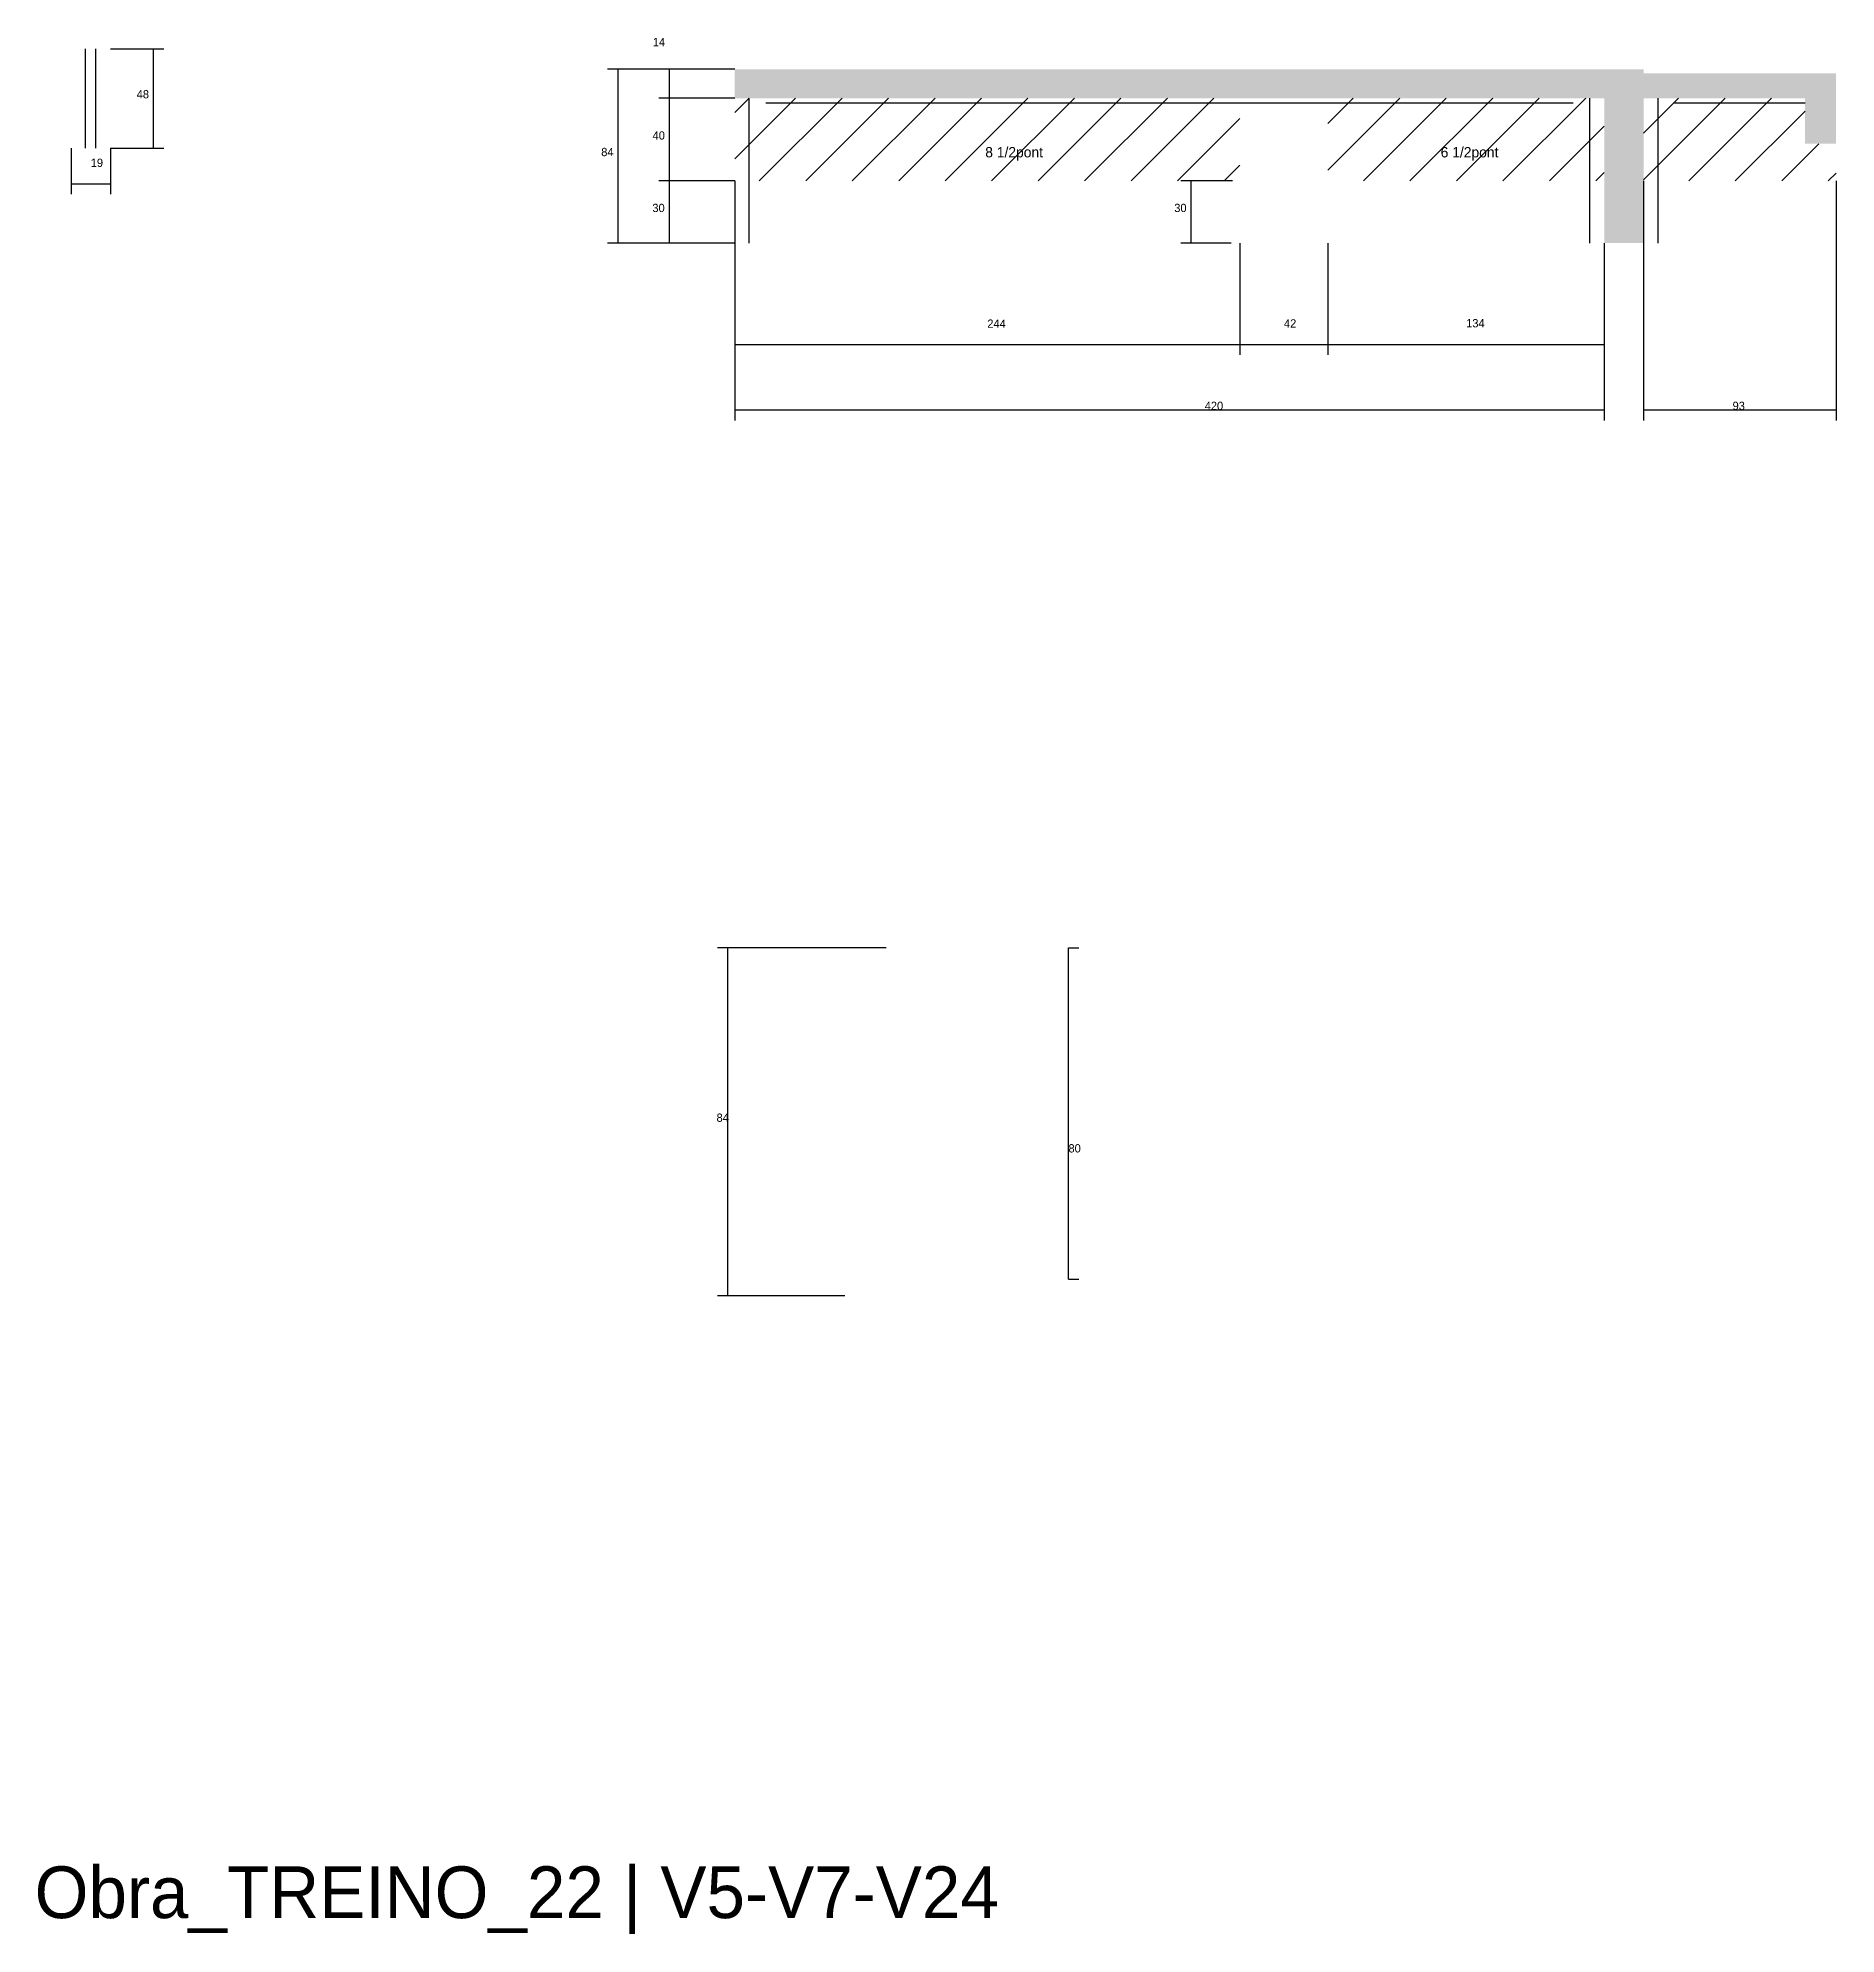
# Model space of a CAD drawing. Header units: metres. Extents: x -2848 to 22762, y -45195 to 1016.
# Drawn here: x 2 to 870, y -36418 to -35502 of the extents above; entities that cross this region are included whole.
import ezdxf

# ---------------------------------------------------------------- set-up
doc = ezdxf.new("R2010")
doc.units = ezdxf.units.M
for name, color, linetype in [('COTA', 4, 'Continuous'), ('Cota Seção (2x)', 4, 'Continuous'), ('Hachura', 253, 'Continuous'), ('LABEL_ID', 3, 'Continuous'), ('NOMENCLATURA', 7, 'Continuous'), ('SARR_2.2x7', 40, 'Continuous')]:
    doc.layers.add(name, color=color, linetype=linetype)

msp = doc.modelspace()

# ---------------------------------------------------------------- texts
at = {"layer": 'COTA'}
for s, p in [('14', (298.6, -35505.9)), ('48', (49.3, -35531.1)), ('40', (298.5, -35551)), ('19', (27.1, -35564.2)), ('84', (273.7, -35559)), ('30', (298.4, -35586)), ('30', (550.5, -35586)), ('244', (460.2, -35641.9)), ('42', (603.5, -35641.8)), ('134', (691.5, -35641.7)), ('420', (565.2, -35681.6)), ('93', (820.2, -35681.6)), ('84', (329.4, -36025.4))]:
    msp.add_text(s, height=4, dxfattribs=at).set_placement(p)
at = {"layer": 'Cota Seção (2x)'}
msp.add_text('80', height=4, dxfattribs=at).set_placement((499.4, -36040.2))
at = {"layer": 'LABEL_ID'}
msp.add_text('Obra_TREINO_22 | V5-V7-V24', height=25, dxfattribs=at).set_placement((0, -36410))
at = {"layer": 'NOMENCLATURA'}
for s, p in [('8 1/2pont', (459.2, -35559.6)), ('6 1/2pont', (679.2, -35559.6))]:
    msp.add_text(s, height=5, dxfattribs=at).set_placement(p)

# ---------------------------------------------------------------- hatches: boundary and pattern name
at = {"layer": 'COTA'}
h = msp.add_hatch(dxfattribs=at)
h.set_pattern_fill('AR-CONC', scale=0.03)
h.paths.add_polyline_path([(777.2, -35531), (855.2, -35531), (855.2, -35553), (870.2, -35553), (870.2, -35519), (777.2, -35519), (777.2, -35517), (338.2, -35517), (338.2, -35531), (758.2, -35531), (758.2, -35601), (777.2, -35601)])
at = {"layer": 'Hachura'}
h = msp.add_hatch(dxfattribs=at)
h.set_pattern_fill('ANSI31', scale=5)
h.paths.add_polyline_path([(338.2, -35531), (338.2, -35571), (582.2, -35571), (582.2, -35531)])
h = msp.add_hatch(dxfattribs=at)
h.set_pattern_fill('ANSI31', scale=5)
h.paths.add_polyline_path([(624.7, -35531), (624.7, -35571), (758.2, -35571), (758.2, -35531)])
h = msp.add_hatch(dxfattribs=at)
h.set_pattern_fill('ANSI31', scale=5)
h.paths.add_polyline_path([(870.2, -35571), (870.2, -35553), (855.2, -35553), (855.2, -35531), (777.2, -35531), (777.2, -35571)])

# ---------------------------------------------------------------- linework, layer by layer
at = {"layer": 'COTA'}
for p, q in [((36.6, -35507.1), (62.4, -35507.1)), ((57.4, -35555.1), (57.4, -35507.1)), ((338.2, -35517), (276.8, -35517)), ((281.8, -35601), (281.8, -35517)), ((338.2, -35517), (301.6, -35517)), ((306.6, -35531), (306.6, -35517)), ((338.2, -35531), (301.6, -35531)), ((338.2, -35531), (301.6, -35531)), ((306.6, -35571), (306.6, -35531)), ((17.6, -35555.1), (17.6, -35577.3)), ((36.6, -35555.1), (62.4, -35555.1)), ((36.6, -35555.1), (36.6, -35577.3)), ((17.6, -35572.3), (36.6, -35572.3)), ((338.2, -35571), (301.6, -35571)), ((338.2, -35571), (301.6, -35571)), ((306.6, -35601), (306.6, -35571)), ((338.2, -35571), (338.2, -35686.6)), ((578.7, -35571), (553.7, -35571)), ((558.7, -35601), (558.7, -35571)), ((777.2, -35571), (777.2, -35686.6)), ((870.2, -35571), (870.2, -35686.6)), ((338.2, -35601), (276.8, -35601)), ((338.2, -35601), (301.6, -35601)), ((338.2, -35601), (338.2, -35654.9)), ((578, -35601), (553.7, -35601)), ((582.2, -35601), (582.2, -35654.9)), ((582.2, -35601), (582.2, -35654.9)), ((624.7, -35601), (624.7, -35654.9)), ((624.7, -35601), (624.7, -35654.9)), ((758.2, -35601), (758.2, -35686.6)), ((758.2, -35601), (758.2, -35654.9)), ((338.2, -35649.9), (582.2, -35649.9)), ((582.2, -35649.9), (624.7, -35649.9)), ((624.7, -35649.9), (758.2, -35649.9)), ((338.2, -35681.6), (758.2, -35681.6)), ((777.2, -35681.6), (870.2, -35681.6)), ((411.4, -35941.4), (329.9, -35941.4)), ((334.9, -36109.4), (334.9, -35941.4)), ((391.4, -36109.4), (329.9, -36109.4))]:
    msp.add_line(p, q, dxfattribs=at)
at = {"layer": 'Cota Seção (2x)'}
for p, q in [((499.4, -36101.4), (499.4, -35941.4)), ((499.4, -35941.4), (504.4, -35941.4)), ((499.4, -36101.4), (504.4, -36101.4))]:
    msp.add_line(p, q, dxfattribs=at)
at = {"layer": 'SARR_2.2x7'}
for p, q in [((24.6, -35555.1), (24.6, -35507.1)), ((29.6, -35555.1), (29.6, -35507.1)), ((345.2, -35571), (345.2, -35531)), ((751.2, -35571), (751.2, -35531)), ((784.2, -35571), (784.2, -35531)), ((353.2, -35533.2), (582.2, -35533.2)), ((582.2, -35533.2), (624.7, -35533.2)), ((624.7, -35533.2), (743.2, -35533.2)), ((792.2, -35533.2), (855.2, -35533.2)), ((345.2, -35601), (345.2, -35571)), ((751.2, -35601), (751.2, -35571)), ((784.2, -35601), (784.2, -35571))]:
    msp.add_line(p, q, dxfattribs=at)

msp.set_redraw_order([(e.dxf.handle, doc.entitydb.next_handle()) for e in msp.query("TEXT MTEXT ATTDEF DIMENSION ARC_DIMENSION")])  # texts and dimensions are drawn at this point

doc.saveas('drawing.dxf')
